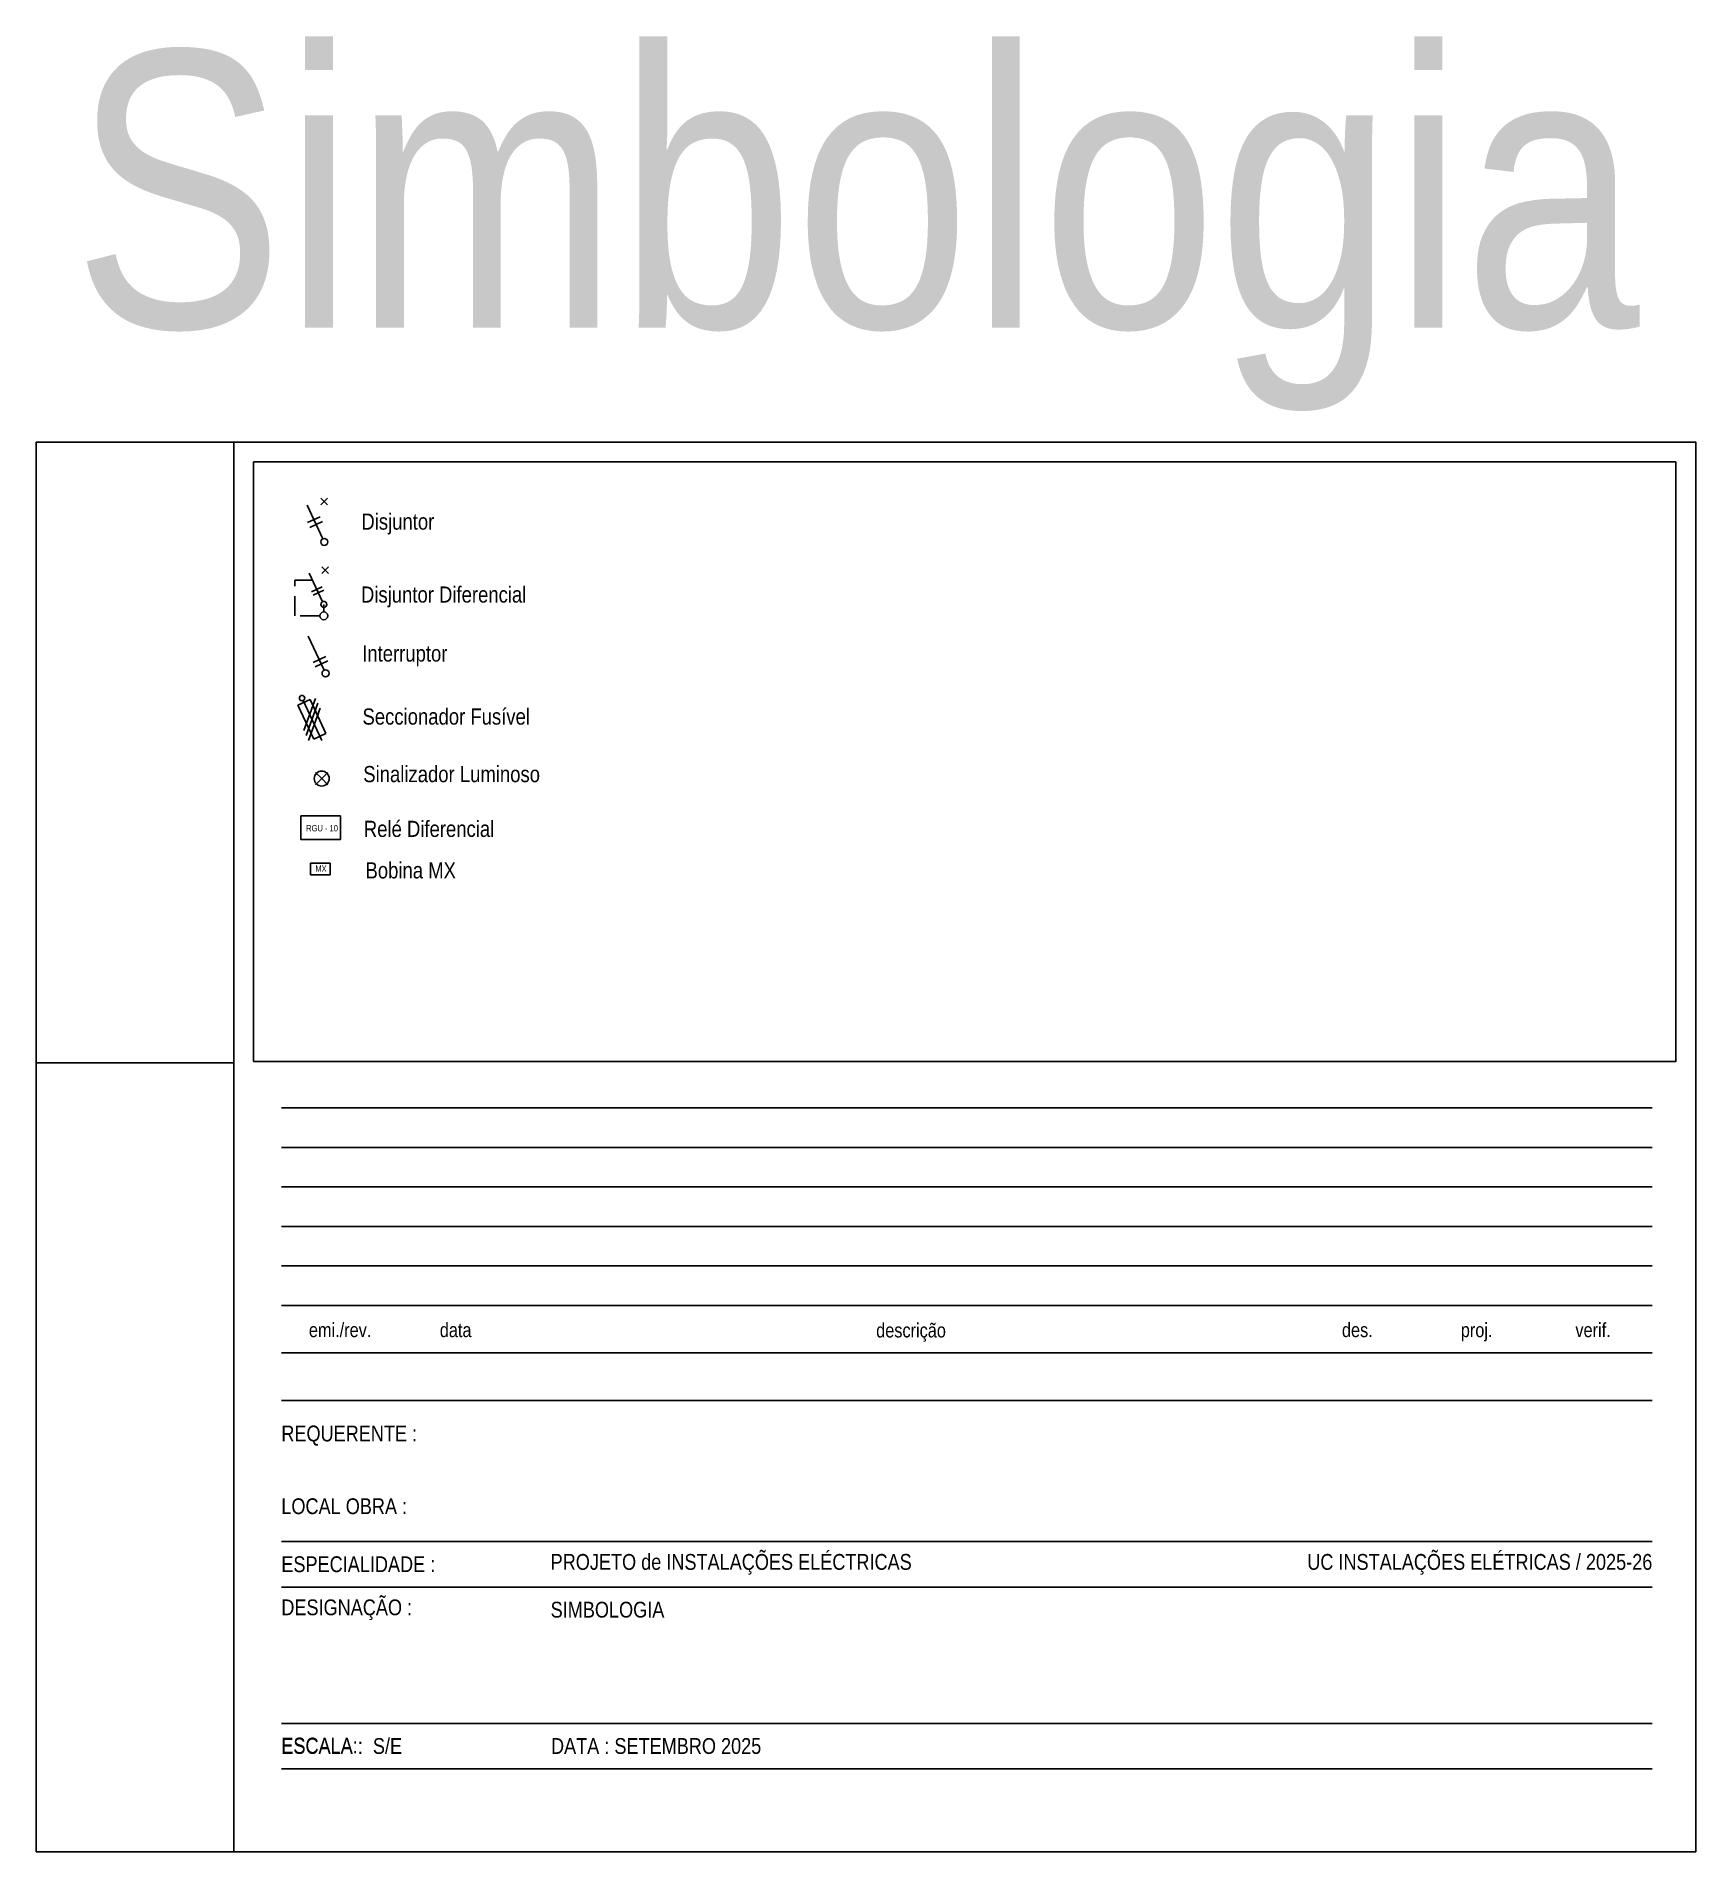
# Model space of a CAD drawing. Header units: millimetres. Extents: x -35961 to -35580, y 154458 to 154764.
# Drawn here: x -35960.28 to -35939.28, y 154576.01 to 154598.98 of the extents above; entities that cross this region are included whole.
import ezdxf
from ezdxf.enums import TextEntityAlignment as Align

# ---------------------------------------------------------------- set-up
doc = ezdxf.new("R2010")
doc.units = ezdxf.units.MM
doc.header["$MEASUREMENT"] = 0
doc.linetypes.add('HIDDEN', pattern=[0.375, 0.25, -0.125])
for name, color, linetype in [('0_FOLHA', 253, 'Continuous'), ('ELÉCTRICO', 255, 'Continuous'), ('SIMBOLOGIA', 255, 'Continuous')]:
    doc.layers.add(name, color=color, linetype=linetype)
doc.styles.get("Standard").update_dxf_attribs({"font": 'ARIALN.TTF'})

msp = doc.modelspace()

# ---------------------------------------------------------------- texts
at = {"layer": '0_FOLHA', "insert": (-35957.181, 154577.347), "char_height": 0.2, "width": 1.8172, "attachment_point": 4}
msp.add_mtext('ESCALA :  S/E', dxfattribs=at)
at = {"layer": 'ELÉCTRICO', "linetype": 'Continuous', "ltscale": 0.03}
msp.add_text('Simbologia', height=3.5, dxfattribs=at).set_placement((-35959.822, 154595.295))
at = {"layer": 'ELÉCTRICO', "linetype": 'Continuous', "ltscale": 0.03, "char_height": 0.08, "attachment_point": 1}
for s, insert in [('RGU - 10', (-35956.867, 154589.001)), ('MX', (-35956.751, 154588.49))]:
    msp.add_mtext_dynamic_manual_height_columns(s, width=1.82611, gutter_width=23.439, heights=[0], dxfattribs=dict(at, insert=insert))
at = {"layer": 'ELÉCTRICO', "color": 7, "insert": (-35953.773, 154579.072), "char_height": 0.2, "width": 7.90689, "attachment_point": 4}
msp.add_mtext('SIMBOLOGIA', dxfattribs=at)
at = {"layer": 'SIMBOLOGIA', "linetype": 'Continuous', "ltscale": 0.03, "char_height": 0.2042, "width": 5.53631, "attachment_point": 1}
for s, insert in [('Disjuntor', (-35956.168, 154592.943)), ('Disjuntor Diferencial', (-35956.173, 154592.02)), ('Interruptor', (-35956.158, 154591.274)), ('Seccionador Fusível', (-35956.154, 154590.476)), ('Sinalizador Luminoso', (-35956.144, 154589.748)), ('Relé Diferencial', (-35956.137, 154589.055)), ('Bobina MX', (-35956.116, 154588.53))]:
    msp.add_mtext(s, dxfattribs=dict(at, insert=insert))

# ---------------------------------------------------------------- blocks, each defined once
blk = doc.blocks.new('nome')
at = {"layer": '0_FOLHA'}
for p, q in [((17.35, 4.275), (0, 4.275)), ((17.35, 3.775), (0, 3.775)), ((17.35, 3.275), (0, 3.275)), ((17.35, 2.775), (0, 2.775)), ((17.35, 2.275), (0, 2.275)), ((17.35, 1.775), (0, 1.775)), ((17.35, 1.175), (0, 1.175)), ((0, 0.575), (17.35, 0.575)), ((0, -1.212), (17.35, -1.212)), ((0, -1.787), (17.35, -1.787)), ((0, -3.513), (17.35, -3.513)), ((0, -4.088), (17.35, -4.088))]:
    blk.add_line(p, q, dxfattribs=at)
for s, p in [('emi./rev.', (0.744, 1.375)), ('data', (2.206, 1.375)), ('descrição', (7.969, 1.371)), ('des.', (13.617, 1.375)), ('proj.', (15.127, 1.375)), ('verif.', (16.6, 1.375))]:
    blk.add_text(s, height=0.18, dxfattribs=at).set_placement(p, align=Align.CENTER)
at = {"layer": '0_FOLHA', "char_height": 0.2}
for s, insert, width, attachment_point in [('REQUERENTE :', (0, 0.128), 1.8172, 4), ('LOCAL OBRA :', (0, -0.766), 1.8172, 4), ('PROJETO de INSTALAÇÕES ELÉCTRICAS', (3.408, -1.5), 5.41492, 4), ('UC INSTALAÇÕES ELÉTRICAS / 2025-26', (17.35, -1.5), 4.80837, 6), ('ESPECIALIDADE :', (0, -1.5), 2.45444, 4), ('DESIGNAÇÃO :', (0, -2.075), 1.8172, 4), ('ESCALA:', (0, -3.794), 3.2797, 4), ('DATA : SETEMBRO 2025', (3.413, -3.8), 3.2797, 4)]:
    blk.add_mtext(s, dxfattribs=dict(at, insert=insert, width=width, attachment_point=attachment_point))

# ---------------------------------------------------------------- linework, layer by layer
at = {"layer": '0_FOLHA'}
for p, q in [((-35957.782, 154593.846), (-35957.782, 154576.011)), ((-35957.782, 154585.994), (-35960.282, 154585.994))]:
    msp.add_line(p, q, dxfattribs=at)
for points in [[(-35960.282, 154576.011), (-35939.282, 154576.011), (-35939.282, 154593.846), (-35960.282, 154593.846)], [(-35957.532, 154586.01), (-35939.532, 154586.01), (-35939.532, 154593.596), (-35957.532, 154593.596)]]:
    msp.add_lwpolyline(points, close=True, dxfattribs=at)
at = {"layer": 'ELÉCTRICO', "linetype": 'Continuous', "ltscale": 0.03}
for p, q in [((-35956.643, 154591.793), (-35956.643, 154591.699)), ((-35956.933, 154589.119), (-35956.433, 154589.119)), ((-35956.933, 154588.819), (-35956.933, 154589.119)), ((-35956.433, 154589.119), (-35956.433, 154588.819)), ((-35956.433, 154588.819), (-35956.933, 154588.819)), ((-35956.813, 154588.52), (-35956.563, 154588.52)), ((-35956.813, 154588.37), (-35956.813, 154588.52)), ((-35956.563, 154588.52), (-35956.563, 154588.37)), ((-35956.563, 154588.37), (-35956.813, 154588.37))]:
    msp.add_line(p, q, dxfattribs=at)
at = {"layer": 'SIMBOLOGIA'}
for p, q in [((-35956.657, 154592.624), (-35956.854, 154593.047)), ((-35956.596, 154593.053), (-35956.68, 154593.136)), ((-35956.68, 154593.053), (-35956.596, 154593.136)), ((-35956.69, 154592.903), (-35956.85, 154592.829)), ((-35956.661, 154592.842), (-35956.821, 154592.767)), ((-35956.659, 154591.827), (-35956.828, 154592.189)), ((-35956.584, 154592.185), (-35956.667, 154592.268)), ((-35956.667, 154592.185), (-35956.584, 154592.268)), ((-35956.664, 154592.017), (-35956.801, 154591.953)), ((-35956.643, 154591.971), (-35956.78, 154591.908)), ((-35956.64, 154590.962), (-35956.84, 154591.39)), ((-35956.617, 154591.133), (-35956.779, 154591.058)), ((-35956.592, 154591.079), (-35956.754, 154591.004)), ((-35956.972, 154590.518), (-35956.817, 154590.59)), ((-35956.77, 154590.086), (-35956.972, 154590.518)), ((-35956.904, 154590.576), (-35956.669, 154590.07)), ((-35956.749, 154590.604), (-35956.897, 154590.197)), ((-35956.72, 154590.542), (-35956.868, 154590.135)), ((-35956.817, 154590.59), (-35956.616, 154590.158)), ((-35956.691, 154590.48), (-35956.839, 154590.073)), ((-35956.616, 154590.158), (-35956.77, 154590.086)), ((-35956.67, 154589.589), (-35956.747, 154589.666)), ((-35956.67, 154589.589), (-35956.747, 154589.512)), ((-35956.67, 154589.589), (-35956.593, 154589.666)), ((-35956.67, 154589.589), (-35956.593, 154589.512))]:
    msp.add_line(p, q, dxfattribs=at)
at = {"layer": 'SIMBOLOGIA', "linetype": 'HIDDEN'}
for p, q in [((-35957.009, 154591.648), (-35957.009, 154592.101)), ((-35957.009, 154592.101), (-35956.787, 154592.101)), ((-35956.693, 154591.648), (-35957.009, 154591.648))]:
    msp.add_line(p, q, dxfattribs=at)
at = {"layer": 'SIMBOLOGIA'}
for centre, radius in [((-35956.638, 154592.584), 0.0441), ((-35956.643, 154591.648), 0.0502), ((-35956.643, 154591.793), 0.0377), ((-35956.621, 154590.921), 0.0447), ((-35956.919, 154590.607), 0.034), ((-35956.67, 154589.589), 0.0953)]:
    msp.add_circle(centre, radius, dxfattribs=at)

# ---------------------------------------------------------------- block references
at = {"layer": '0_FOLHA'}
msp.add_blockref('nome', (-35957.181, 154581.147), dxfattribs=at)

msp.set_redraw_order([(e.dxf.handle, doc.entitydb.next_handle()) for e in msp.query("TEXT MTEXT ATTDEF DIMENSION ARC_DIMENSION")])  # texts and dimensions are drawn at this point

doc.saveas('drawing.dxf')
